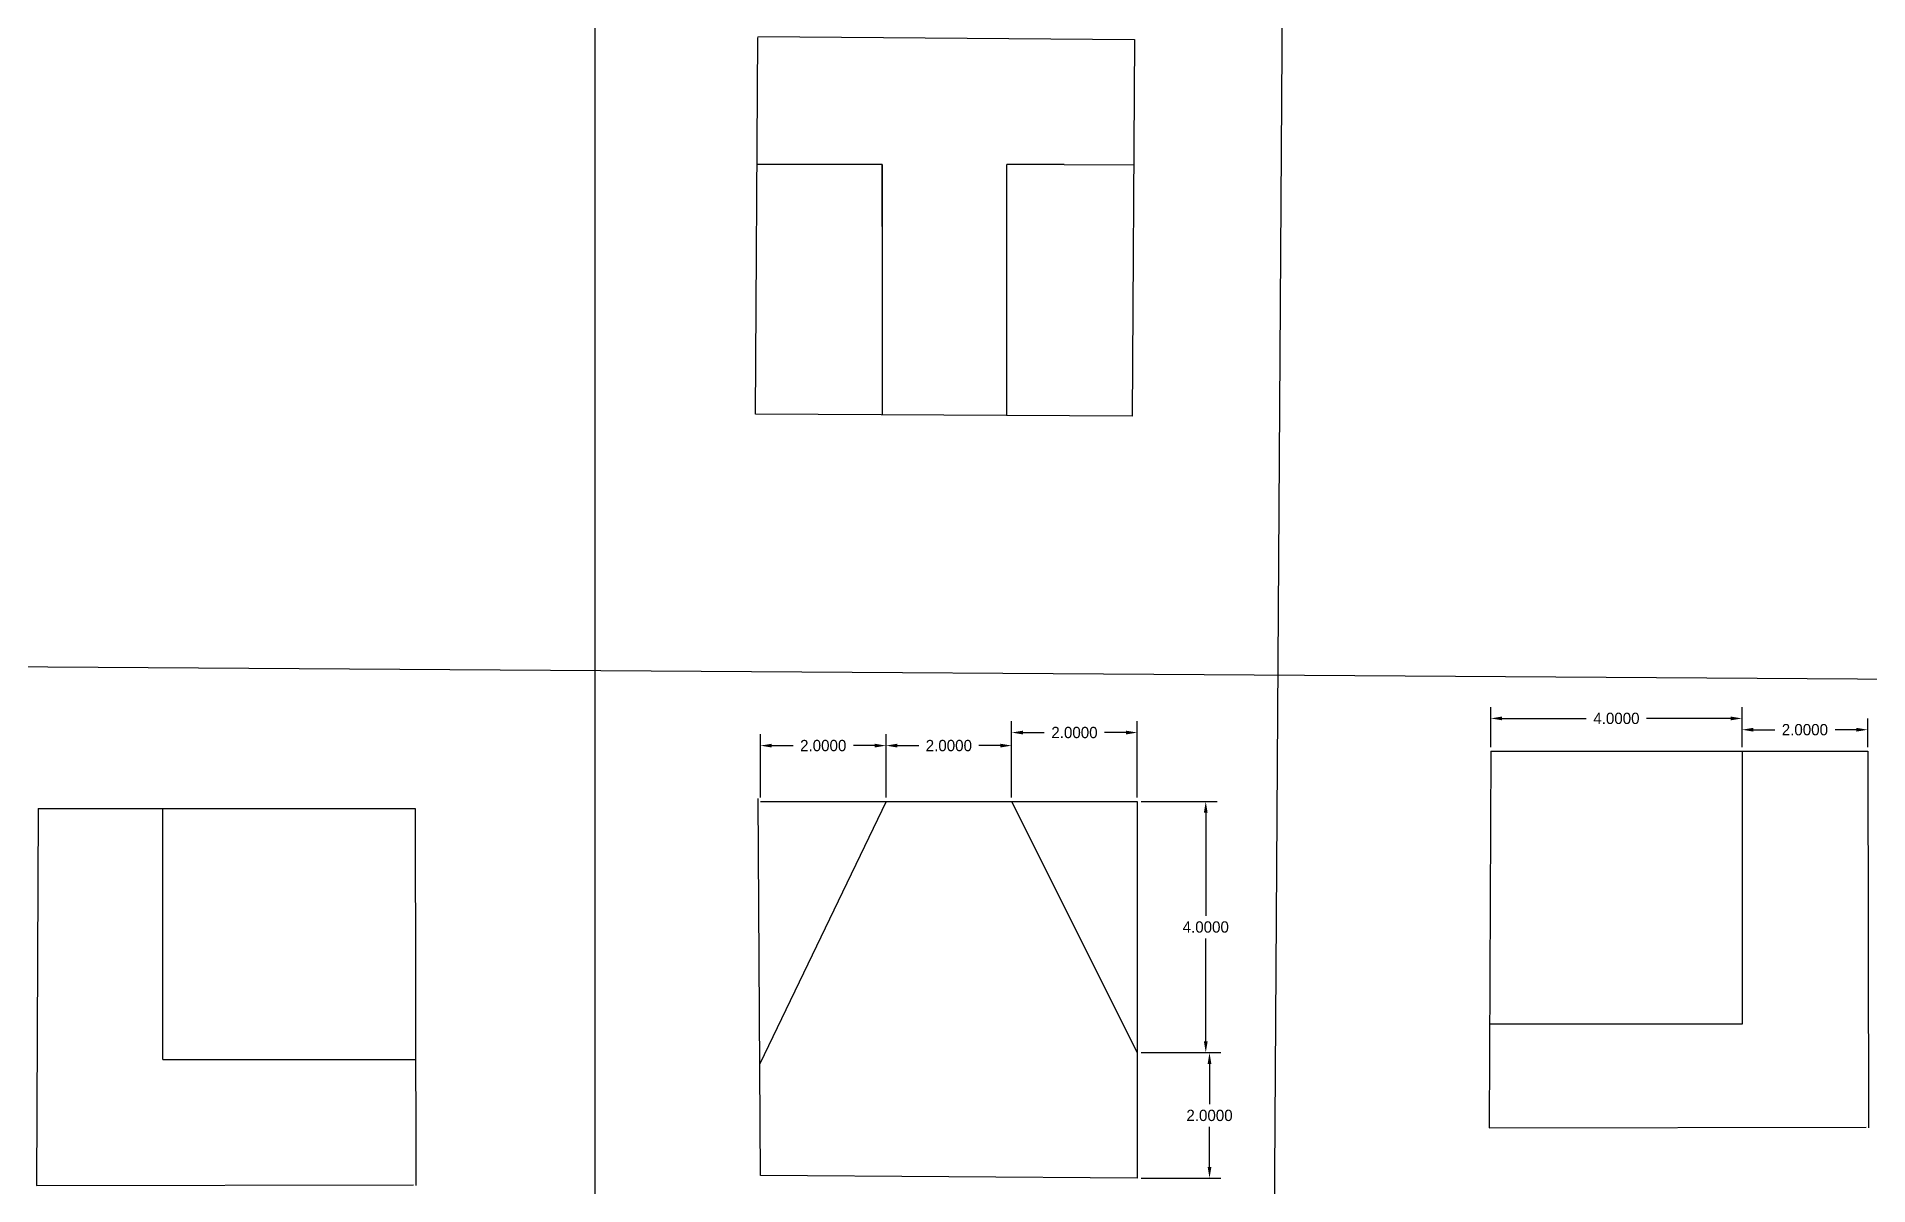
# Model space of a CAD drawing. Header units: inches. Extents: x 13.6 to 99, y 1.5 to 53.3.
# Drawn here: x 40.05 to 69.21, y 17.31 to 35.6 of the extents above; entities that cross this region are included whole.
import ezdxf

# ---------------------------------------------------------------- set-up
doc = ezdxf.new("R2010")
doc.units = ezdxf.units.IN
doc.header["$MEASUREMENT"] = 0
doc.dimstyles.get("Standard").update_dxf_attribs({"dimtxt": 0.18, "dimasz": 0.18, "dimexe": 0.18, "dimexo": 0.0625, "dimgap": 0.09, "dimtad": 0, "dimtih": 1, "dimtoh": 1, "dimdec": 4, "dimzin": 0, "dimdsep": 46, "dimtxsty": 'Standard', "dimcen": 0.09, "dimadec": 0, "dimazin": 0, "dimtfac": 1, "dimtdec": 4, "dimtofl": 0, "dimtmove": 0, "dimatfit": 3, "dimfxl": 1, "dimtolj": 1, "dimtzin": 0, "dimarcsym": 0})

msp = doc.modelspace()

# ---------------------------------------------------------------- blocks, each defined once
blk = doc.blocks.new('*D14')
at = {"color": 0, "lineweight": -2}
for p, q in [((51.573, 23.488), (51.573, 24.494)), ((51.753, 24.314), (52.093, 24.314)), ((53.393, 24.314), (53.053, 24.314)), ((53.573, 23.488), (53.573, 24.494))]:
    blk.add_line(p, q, dxfattribs=at)
at = {"color": 0}
for points in [[(51.753, 24.344), (51.753, 24.284), (51.573, 24.314)], [(53.393, 24.344), (53.393, 24.284), (53.573, 24.314)]]:
    blk.add_solid(points, dxfattribs=at)
at = {"layer": 'Defpoints', "color": 0}
for p in [(53.573, 24.314), (51.573, 23.425), (53.573, 23.425)]:
    blk.add_point(p, dxfattribs=at)
at = {"color": 0, "insert": (52.573, 24.314), "char_height": 0.18, "attachment_point": 5}
blk.add_mtext('\\A1;2.0000', dxfattribs=at)
blk = doc.blocks.new('*D12')
at = {"color": 0, "lineweight": -2}
for p, q in [((53.573, 23.488), (53.573, 24.494)), ((53.753, 24.314), (54.093, 24.314)), ((55.393, 24.314), (55.053, 24.314)), ((55.573, 23.488), (55.573, 24.494))]:
    blk.add_line(p, q, dxfattribs=at)
at = {"color": 0}
for points in [[(53.753, 24.344), (53.753, 24.284), (53.573, 24.314)], [(55.393, 24.344), (55.393, 24.284), (55.573, 24.314)]]:
    blk.add_solid(points, dxfattribs=at)
at = {"layer": 'Defpoints', "color": 0}
for p in [(55.573, 24.314), (53.573, 23.425), (55.573, 23.425)]:
    blk.add_point(p, dxfattribs=at)
at = {"color": 0, "insert": (54.573, 24.314), "char_height": 0.18, "attachment_point": 5}
blk.add_mtext('\\A1;2.0000', dxfattribs=at)
blk = doc.blocks.new('*D15')
at = {"color": 0, "lineweight": -2}
for p, q in [((55.573, 23.488), (55.573, 24.702)), ((55.753, 24.522), (56.093, 24.522)), ((57.393, 24.522), (57.053, 24.522)), ((57.573, 23.488), (57.573, 24.702))]:
    blk.add_line(p, q, dxfattribs=at)
at = {"color": 0}
for points in [[(55.753, 24.552), (55.753, 24.492), (55.573, 24.522)], [(57.393, 24.552), (57.393, 24.492), (57.573, 24.522)]]:
    blk.add_solid(points, dxfattribs=at)
at = {"layer": 'Defpoints', "color": 0}
for p in [(57.573, 24.522), (55.573, 23.425), (57.573, 23.425)]:
    blk.add_point(p, dxfattribs=at)
at = {"color": 0, "insert": (56.573, 24.522), "char_height": 0.18, "attachment_point": 5}
blk.add_mtext('\\A1;2.0000', dxfattribs=at)
blk = doc.blocks.new('*D13')
at = {"color": 0, "lineweight": -2}
for p, q in [((57.636, 23.425), (58.843, 23.425)), ((58.663, 23.245), (58.663, 21.605)), ((58.663, 19.605), (58.663, 21.245)), ((57.636, 19.425), (58.843, 19.425))]:
    blk.add_line(p, q, dxfattribs=at)
at = {"color": 0}
for points in [[(58.633, 23.245), (58.693, 23.245), (58.663, 23.425)], [(58.633, 19.605), (58.693, 19.605), (58.663, 19.425)]]:
    blk.add_solid(points, dxfattribs=at)
at = {"layer": 'Defpoints', "color": 0}
for p in [(57.573, 23.425), (57.573, 19.425), (58.663, 19.425)]:
    blk.add_point(p, dxfattribs=at)
at = {"color": 0, "insert": (58.663, 21.425), "char_height": 0.18, "attachment_point": 5}
blk.add_mtext('\\A1;4.0000', dxfattribs=at)
blk = doc.blocks.new('*D16')
at = {"color": 0, "lineweight": -2}
for p, q in [((57.636, 19.425), (58.903, 19.425)), ((58.723, 19.245), (58.723, 18.605)), ((58.723, 17.605), (58.723, 18.245)), ((57.636, 17.425), (58.903, 17.425))]:
    blk.add_line(p, q, dxfattribs=at)
at = {"color": 0}
for points in [[(58.693, 19.245), (58.753, 19.245), (58.723, 19.425)], [(58.693, 17.605), (58.753, 17.605), (58.723, 17.425)]]:
    blk.add_solid(points, dxfattribs=at)
at = {"layer": 'Defpoints', "color": 0}
for p in [(57.573, 19.425), (58.723, 19.425), (57.573, 17.425)]:
    blk.add_point(p, dxfattribs=at)
at = {"color": 0, "insert": (58.723, 18.425), "char_height": 0.18, "attachment_point": 5}
blk.add_mtext('\\A1;2.0000', dxfattribs=at)
blk = doc.blocks.new('*D18')
at = {"color": 0, "lineweight": -2}
for p, q in [((67.201, 24.288), (67.201, 24.747)), ((67.381, 24.567), (67.721, 24.567)), ((69.021, 24.567), (68.681, 24.567)), ((69.201, 24.288), (69.201, 24.747))]:
    blk.add_line(p, q, dxfattribs=at)
at = {"color": 0}
for points in [[(67.381, 24.597), (67.381, 24.537), (67.201, 24.567)], [(69.021, 24.597), (69.021, 24.537), (69.201, 24.567)]]:
    blk.add_solid(points, dxfattribs=at)
at = {"layer": 'Defpoints', "color": 0}
for p in [(67.201, 24.567), (67.201, 24.225), (69.201, 24.225)]:
    blk.add_point(p, dxfattribs=at)
at = {"color": 0, "insert": (68.201, 24.567), "char_height": 0.18, "attachment_point": 5}
blk.add_mtext('\\A1;2.0000', dxfattribs=at)
blk = doc.blocks.new('*D19')
at = {"color": 0, "lineweight": -2}
for p, q in [((63.201, 24.288), (63.201, 24.927)), ((67.201, 24.288), (67.201, 24.927)), ((63.381, 24.747), (64.721, 24.747)), ((67.021, 24.747), (65.681, 24.747))]:
    blk.add_line(p, q, dxfattribs=at)
at = {"color": 0}
for points in [[(63.381, 24.777), (63.381, 24.717), (63.201, 24.747)], [(67.021, 24.777), (67.021, 24.717), (67.201, 24.747)]]:
    blk.add_solid(points, dxfattribs=at)
at = {"layer": 'Defpoints', "color": 0}
for p in [(67.201, 24.747), (63.201, 24.225), (67.201, 24.225)]:
    blk.add_point(p, dxfattribs=at)
at = {"color": 0, "insert": (65.201, 24.747), "char_height": 0.18, "attachment_point": 5}
blk.add_mtext('\\A1;4.0000', dxfattribs=at)

# ---------------------------------------------------------------- dimensions: what is measured, and where the dimension line sits
for base, p1, p2, picture, middle in [((67.20081, 24.74652), (63.20081, 24.22548), (67.20081, 24.22548), '*D19', (65.20081, 24.74652)), ((57.57308, 24.52156), (55.57308, 23.42522), (57.57308, 23.42522), '*D15', (56.57308, 24.52156)), ((67.20081, 24.56652), (69.20081, 24.22548), (67.20081, 24.22548), '*D18', (68.20081, 24.56652)), ((53.57308, 24.31415), (51.57308, 23.42522), (53.57308, 23.42522), '*D14', (52.57308, 24.31415)), ((55.57308, 24.31415), (53.57308, 23.42522), (55.57308, 23.42522), '*D12', (54.57308, 24.31415))]:
    dim = msp.add_linear_dim(base=base, p1=p1, p2=p2, dimstyle='Standard')
    dim.commit()
    dim.dimension.update_dxf_attribs({"geometry": picture, "text_midpoint": middle})
for base, p1, picture, middle in [((58.66337, 19.42522), (57.57308, 23.42522), '*D13', (58.66337, 21.42522)), ((58.72271, 19.42522), (57.57308, 17.42522), '*D16', (58.72271, 18.42522))]:
    dim = msp.add_linear_dim(base=base, p1=p1, p2=(57.57308, 19.42522), angle=90, dimstyle='Standard')
    dim.commit()
    dim.dimension.update_dxf_attribs({"geometry": picture, "text_midpoint": middle})

# ---------------------------------------------------------------- linework, layer by layer
for p, q in [((48.94208, 1.46982), (48.94127, 53.2796)), ((59.93409, 44.10472), (59.69557, 8.3234)), ((51.49347, 29.59193), (51.52968, 35.59182)), ((51.52975, 35.60362), (57.52959, 35.56019)), ((57.52959, 35.56019), (57.49339, 29.5603)), ((53.51154, 33.5683), (51.51747, 33.5683)), ((53.51154, 32.5798), (53.51154, 33.5683)), ((53.51154, 33.5683), (53.51154, 29.58129)), ((56.40962, 33.5683), (55.49433, 33.5683)), ((55.49433, 29.62187), (55.49433, 33.5683)), ((55.49433, 29.57084), (55.49433, 33.5683)), ((56.40962, 33.5683), (57.51753, 33.56161)), ((57.49339, 29.5603), (51.49347, 29.59193)), ((13.62403, 25.74559), (98.97597, 25.17663)), ((63.20081, 24.22548), (63.17708, 18.22553)), ((63.20081, 24.22548), (69.20081, 24.22548)), ((67.20817, 23.88253), (67.20817, 24.22548)), ((69.20081, 24.22548), (69.21185, 18.22549)), ((67.20821, 19.88509), (67.20817, 23.88253)), ((51.57325, 17.47051), (51.53811, 23.47041)), ((53.57308, 23.42522), (51.56284, 19.24719)), ((51.57308, 23.42522), (53.57308, 23.42522)), ((53.57308, 23.42522), (55.57308, 23.42522)), ((55.57308, 23.42522), (57.57308, 23.42522)), ((55.57308, 23.42522), (57.57308, 19.42522)), ((57.57308, 23.42522), (57.57308, 19.42522)), ((40.07422, 23.31178), (40.05049, 17.31183)), ((40.07422, 23.31178), (46.07422, 23.31178)), ((42.05705, 19.31433), (42.05701, 23.31178)), ((46.07422, 23.31178), (46.08526, 17.31179)), ((63.18364, 19.88509), (63.18364, 19.88509)), ((63.18364, 19.88509), (67.20817, 19.88509)), ((42.05705, 19.31433), (46.08158, 19.31433)), ((57.57308, 19.42522), (57.57308, 17.42522)), ((40.05705, 18.97139), (40.05705, 18.97139)), ((63.17708, 18.22553), (69.17707, 18.23657)), ((40.05049, 17.31183), (46.05048, 17.32286)), ((57.57308, 17.42522), (51.57325, 17.47051))]:
    msp.add_line(p, q)

msp.set_redraw_order([(e.dxf.handle, doc.entitydb.next_handle()) for e in msp.query("TEXT MTEXT ATTDEF DIMENSION ARC_DIMENSION")])  # texts and dimensions are drawn at this point

doc.saveas('drawing.dxf')
